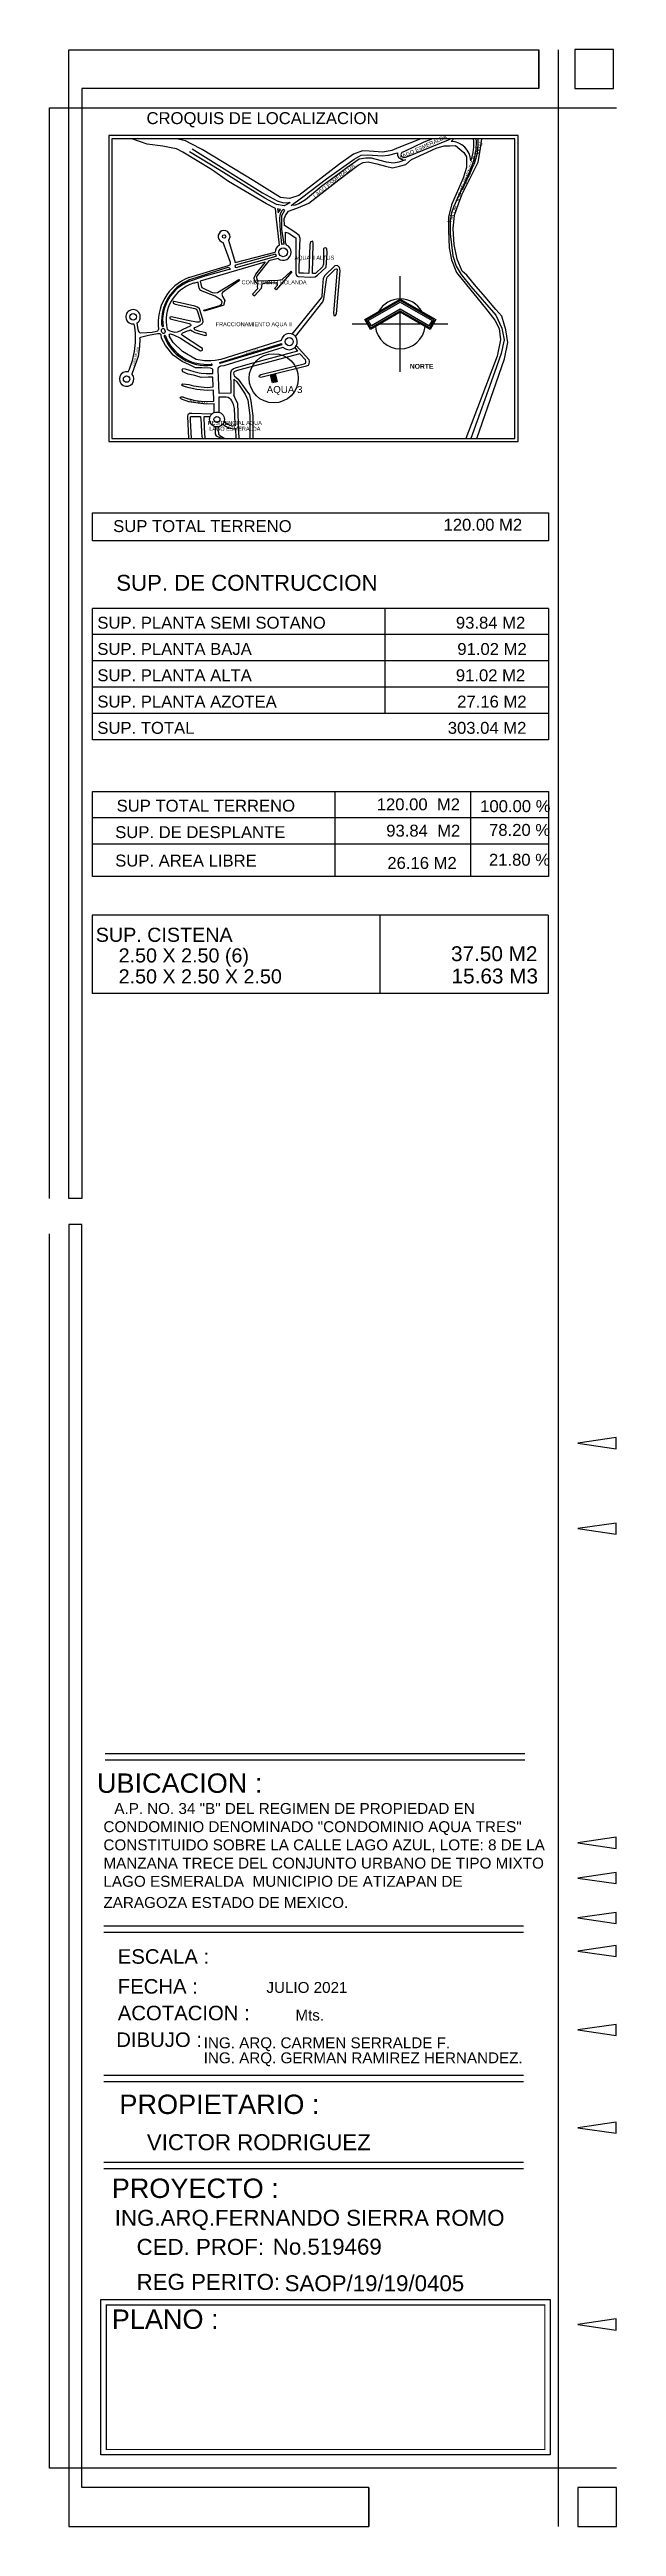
# Model space of a CAD drawing. Header units: metres. Extents: x -58 to 722, y -1100 to 345.
# Drawn here: x -58 to -45, y -57.5 to -0.8 of the extents above; entities that cross this region are included whole.
import ezdxf
from ezdxf.enums import TextEntityAlignment as Align

# ---------------------------------------------------------------- set-up
doc = ezdxf.new("R2010")
doc.units = ezdxf.units.M
doc.header["$MEASUREMENT"] = 0
doc.layers.add('A-MEMBRETE', color=123, linetype='Continuous')
doc.layers.add('NORTE', color=135, linetype='Continuous')
doc.styles.add('SWISS', font='SAS_____.pfb')

msp = doc.modelspace()

# ---------------------------------------------------------------- texts
at = {"layer": 'A-MEMBRETE', "style": 'SWISS'}
for s, height, p in [('CROQUIS DE LOCALIZACION', 0.27284, (-55.798, -2.483)), ('VICTOR RODRIGUEZ', 0.36515, (-55.79, -48.866))]:
    msp.add_text(s, height=height, dxfattribs=at).set_placement(p)
for s, height, rotation, p in [('LAGO ESMERALDA', 0.09095, 24.7635, (-49.993, -3.251)), ('LAGO ESMERALDA', 0.09095, 38.686, (-51.962, -4.147)), ('VIA DR. JORGE JIMENEZ CANTU', 0.09095, 68.2972, (-48.869, -4.738)), ('LAGO BALLEN', 0.04547, 75.4418, (-56.102, -8.008)), ('LAGO AZUL', 0.0455, 320.2395, (-55.196, -7.646)), ('LAGO AZUL', 0.0455, 19.1661, (-53.559, -7.756)), ('CALLE NEBULA', 0.04547, 352.511, (-54.861, -8.801))]:
    msp.add_text(s, height=height, rotation=rotation, dxfattribs=at).set_placement(p, align=Align.MIDDLE_LEFT)
for s, height, p in [('AQUA II ALTUS', 0.09095, (-52.41, -5.542)), ('CONDOMINIO HOLANDA', 0.09095, (-53.621, -6.105)), ('FRACCIONAMIENTO AQUA II', 0.09095, (-54.214, -7.065)), ('AQUA 3', 0.1598, (-53.045, -8.56)), ('RESIDENCIAL AQUA ', 0.09095, (-54.398, -9.324)), (' LAGO ESMERALDA', 0.09095, (-54.397, -9.457)), ('SUP TOTAL TERRENO', 0.27284, (-56.561, -11.686)), ('120.00 M2', 0.2728, (-48.995, -11.655)), ('SUP. DE CONTRUCCION ', 0.36379, (-56.491, -12.984)), ('SUP. PLANTA SEMI SOTANO', 0.27284, (-56.924, -13.898)), ('93.84 M2', 0.2728, (-48.712, -13.898)), ('SUP. PLANTA BAJA', 0.27284, (-56.924, -14.499)), ('91.02 M2', 0.2728, (-48.679, -14.499)), ('SUP. PLANTA ALTA', 0.27284, (-56.924, -15.101)), ('91.02 M2', 0.2728, (-48.713, -15.101)), ('SUP. PLANTA AZOTEA', 0.27284, (-56.924, -15.703)), ('27.16 M2', 0.2728, (-48.682, -15.703)), ('SUP. TOTAL', 0.2728, (-56.924, -16.305)), ('303.04 M2', 0.2728, (-48.898, -16.305)), ('SUP TOTAL TERRENO', 0.27284, (-56.482, -18.087)), ('120.00  M2', 0.2728, (-50.525, -18.056)), ('100.00 %%%', 0.2728, (-48.156, -18.097)), ('SUP. DE DESPLANTE', 0.27284, (-56.515, -18.692)), ('93.84  M2', 0.2728, (-50.307, -18.658)), ('78.20 %%%', 0.2728, (-47.952, -18.641)), ('SUP. AREA LIBRE', 0.27284, (-56.515, -19.343)), ('26.16 M2', 0.2728, (-50.282, -19.397)), ('21.80 %%%', 0.2728, (-47.955, -19.324)), ('SUP. CISTENA ', 0.32301, (-56.96, -21.042)), ('2.50 X 2.50 (6)', 0.32301, (-56.436, -21.514)), ('37.50 M2', 0.34, (-48.824, -21.475)), ('2.50 X 2.50 X 2.50 ', 0.32301, (-56.436, -21.994)), ('15.63 M3', 0.34, (-48.811, -21.986)), ('UBICACION :', 0.44382, (-56.934, -40.463)), ('ESCALA :', 0.3329, (-56.456, -44.432)), ('FECHA :', 0.3329, (-56.456, -45.116)), ('JULIO 2021', 0.249, (-53.052, -45.141)), ('ACOTACION :', 0.33286, (-56.456, -45.726)), ('Mts.', 0.249, (-52.388, -45.774)), ('DIBUJO :', 0.3329, (-56.491, -46.337)), ('ING. ARQ. CARMEN SERRALDE F.', 0.24896, (-54.487, -46.408)), ('ING. ARQ. GERMAN RAMIREZ HERNANDEZ.', 0.24896, (-54.487, -46.752)), ('PROPIETARIO :', 0.44382, (-56.419, -47.816)), ('PROYECTO :', 0.4438, (-56.594, -49.738)), ('ING.ARQ.FERNANDO SIERRA ROMO', 0.36515, (-56.525, -50.415)), ('CED. PROF:', 0.3651, (-56.025, -51.08)), ('No.519469', 0.3651, (-52.906, -51.076)), ('REG PERITO:', 0.36515, (-56.025, -51.881)), ('SAOP/19/19/0405', 0.36515, (-52.634, -51.913)), ('PLANO :', 0.4438, (-56.594, -52.735))]:
    msp.add_text(s, height=height, dxfattribs=at).set_placement(p, align=Align.MIDDLE_LEFT)
at = {"layer": 'A-MEMBRETE', "char_height": 0.25, "width": 9.96446, "attachment_point": 1, "style": 'SWISS'}
for s, insert in [('\\pxi-3,l4,qd,t4;A.P.^INO. 34 "B" DEL REGIMEN DE PROPIEDAD EN\\P\\pi0,l0,tz;CONDOMINIO DENOMINADO "CONDOMINIO AQUA TRES"\\PCONSTITUIDO SOBRE LA CALLE LAGO AZUL, LOTE: 8 DE LA \\PMANZANA TRECE DEL CONJUNTO URBANO DE TIPO MIXTO\\PLAGO ESMERALDA  MUNICIPIO DE ATIZAPAN DE', (-56.785, -40.919)), ('ZARAGOZA ESTADO DE MEXICO.', (-56.785, -43.071))]:
    msp.add_mtext(s, dxfattribs=dict(at, insert=insert))

# ---------------------------------------------------------------- blocks, each defined once
blk = doc.blocks.new('A$C134C6CE4')
at = {"layer": 'NORTE'}
h = blk.add_hatch(color=135, dxfattribs=at)
h.paths.add_polyline_path([(12.1, 45.3), (16.2, 38.2), (41.8, 53), (67.4, 38.3), (71.5, 45.3), (41.8, 62.5)])
h.paths.add_polyline_path([(41.8, 60.9), (69.7, 44.8), (66.9, 40.1), (41.8, 54.6), (16.7, 40.1), (13.9, 44.8)], flags=16)
at = {"layer": 'NORTE', "color": 135}
for p, q in [((41.8, 63.5), (41.8, 83.6)), ((10.8, 45.6), (41.8, 63.5)), ((15.8, 37), (10.8, 45.6)), ((12.1, 45.3), (41.8, 62.5)), ((16.2, 38.2), (12.1, 45.3)), ((13.9, 44.8), (41.8, 60.9)), ((16.7, 40.1), (13.9, 44.8)), ((41.8, 52), (15.8, 37)), ((41.8, 53), (16.2, 38.2)), ((41.8, 54.6), (16.7, 40.1)), ((41.8, 63.5), (72.8, 45.7)), ((41.8, 62.5), (71.5, 45.3)), ((41.8, 60.9), (69.7, 44.8)), ((66.9, 40.1), (41.8, 54.6)), ((67.4, 38.3), (41.8, 53)), ((41.8, 0), (41.8, 52)), ((67.8, 37), (41.8, 52)), ((69.7, 44.8), (66.9, 40.1)), ((71.5, 45.3), (67.4, 38.3)), ((72.8, 45.7), (67.8, 37)), ((0, 41.8), (13, 41.8)), ((24.1, 41.8), (59.4, 41.8)), ((70.5, 41.8), (83.2, 41.8))]:
    blk.add_line(p, q, dxfattribs=at)
for start, end in [(30.0372, 150.0372), (186.121, 353.9533)]:
    blk.add_arc((41.8, 41.8), 21.8, start, end, dxfattribs=at)
at = {"layer": 'NORTE', "color": 135, "ltscale": 0.5, "insert": (50.2, 7), "char_height": 4.219, "width": 14.844, "attachment_point": 1}
blk.add_mtext('\\fArial|b1|i0|c0|p34;NORTE', dxfattribs=at)
blk = doc.blocks.new('NORTE4')
at = {"layer": 'NORTE'}
blk.add_blockref('A$C134C6CE4', (-41.8, 0), dxfattribs=at)

# ---------------------------------------------------------------- hatches: boundary and pattern name
at = {"layer": 'A-MEMBRETE'}
h = msp.add_hatch(dxfattribs=at)
h.set_pattern_fill('ANSI31', color=256, scale=0.025)
h.set_pattern_definition([(45, (-77.011043, -4.8717788), (-0.0022097087, 0.0022097087), [])])
h.paths.add_polyline_path([(-52.959, -8.23), (-52.854, -8.202), (-52.809, -8.376), (-52.914, -8.403)])

# ---------------------------------------------------------------- linework, layer by layer
for p, q in [((-46.368, -0.78), (-46.368, -57.48)), ((-48.305, -3.312), (-48.427, -3.633)), ((-48.427, -3.633), (-48.769, -4.382)), ((-48.366, -3.536), (-48.569, -3.982)), ((-53.252, -6.249), (-53.254, -6.205)), ((-53.371, -6.376), (-53.252, -6.249)), ((-53.371, -6.376), (-53.326, -6.418)), ((-55.99, -7.196), (-56.014, -7.035)), ((-55.935, -7.368), (-55.957, -7.374)), ((-55.753, -7.32), (-55.935, -7.368)), ((-55.931, -7.263), (-55.79, -7.252)), ((-55.79, -7.252), (-55.665, -7.243)), ((-55.543, -7.288), (-55.753, -7.32)), ((-55.665, -7.243), (-55.567, -7.222)), ((-55.567, -7.222), (-55.536, -7.215)), ((-55.508, -7.283), (-55.543, -7.288)), ((-55.536, -7.215), (-55.522, -7.182)), ((-55.482, -7.288), (-55.508, -7.283)), ((-55.466, -7.304), (-55.482, -7.288)), ((-55.455, -7.38), (-55.466, -7.304)), ((-55.989, -7.803), (-56.123, -8.182)), ((-55.958, -7.576), (-55.989, -7.803)), ((-55.951, -7.398), (-55.958, -7.576)), ((-55.957, -7.374), (-55.951, -7.398)), ((-55.365, -7.553), (-55.455, -7.38)), ((-55.189, -7.77), (-55.365, -7.553)), ((-54.985, -7.915), (-55.189, -7.77)), ((-54.816, -7.995), (-54.985, -7.915)), ((-56.123, -8.182), (-56.132, -8.206)), ((-54.989, -8.459), (-54.983, -8.438)), ((-54.961, -8.485), (-54.989, -8.459)), ((-54.983, -8.438), (-54.964, -8.427)), ((-54.982, -8.111), (-54.964, -8.08)), ((-54.967, -8.154), (-54.982, -8.111)), ((-54.842, -8.211), (-54.967, -8.154)), ((-54.964, -8.08), (-54.909, -8.085)), ((-54.964, -8.427), (-54.827, -8.442)), ((-54.82, -8.517), (-54.961, -8.485)), ((-54.909, -8.085), (-54.717, -8.148)), ((-54.693, -8.239), (-54.842, -8.211)), ((-54.827, -8.442), (-54.721, -8.474)), ((-54.677, -8.06), (-54.816, -7.995)), ((-54.721, -8.474), (-54.543, -8.497)), ((-54.717, -8.148), (-54.595, -8.178)), ((-54.547, -8.284), (-54.693, -8.239)), ((-54.524, -8.065), (-54.677, -8.06)), ((-54.595, -8.178), (-54.549, -8.184)), ((-54.549, -8.184), (-54.429, -8.189)), ((-54.388, -8.279), (-54.547, -8.284)), ((-54.543, -8.497), (-54.411, -8.515)), ((-54.333, -8.072), (-54.524, -8.065)), ((-54.429, -8.189), (-54.279, -8.194)), ((-54.411, -8.515), (-54.27, -8.501)), ((-54.276, -8.276), (-54.388, -8.279)), ((-54.295, -8.086), (-54.333, -8.072)), ((-54.276, -8.103), (-54.295, -8.086)), ((-54.279, -8.194), (-54.276, -8.103)), ((-54.27, -8.501), (-54.276, -8.276)), ((-55.025, -8.75), (-55.021, -8.735)), ((-54.998, -8.781), (-55.025, -8.75)), ((-55.021, -8.735), (-55, -8.725)), ((-55, -8.725), (-54.963, -8.729)), ((-54.826, -8.844), (-54.998, -8.781)), ((-54.963, -8.729), (-54.91, -8.752)), ((-54.91, -8.752), (-54.68, -8.812)), ((-54.612, -8.87), (-54.826, -8.844)), ((-54.646, -8.557), (-54.82, -8.517)), ((-54.68, -8.812), (-54.476, -8.834)), ((-54.412, -8.579), (-54.646, -8.557)), ((-54.431, -8.893), (-54.612, -8.87)), ((-54.476, -8.834), (-54.253, -8.828)), ((-54.252, -8.889), (-54.431, -8.893)), ((-54.261, -8.574), (-54.412, -8.579)), ((-54.253, -8.828), (-54.261, -8.574)), ((-54.25, -9.012), (-54.252, -8.889)), ((-54.248, -9.087), (-54.25, -9.012)), ((-54.132, -9.083), (-54.132, -8.729)), ((-54.132, -8.729), (-53.973, -8.729)), ((-53.973, -8.729), (-53.924, -8.732)), ((-53.924, -8.732), (-53.901, -8.755)), ((-53.901, -8.755), (-53.878, -8.777)), ((-53.878, -8.777), (-53.852, -8.818)), ((-53.852, -8.818), (-53.824, -8.871)), ((-53.824, -8.871), (-53.808, -8.934)), ((-53.808, -8.934), (-53.793, -8.99)), ((-53.774, -8.745), (-53.8, -8.688)), ((-53.793, -8.99), (-53.772, -9.34)), ((-53.708, -8.887), (-53.774, -8.745)), ((-53.701, -9.078), (-53.708, -8.887)), ((-54.849, -9.141), (-54.863, -9.173)), ((-54.863, -9.173), (-54.84, -9.678)), ((-54.816, -9.109), (-54.849, -9.141)), ((-54.759, -9.111), (-54.816, -9.109)), ((-54.794, -9.196), (-54.787, -9.188)), ((-54.793, -9.261), (-54.794, -9.196)), ((-54.786, -9.398), (-54.793, -9.261)), ((-54.787, -9.188), (-54.775, -9.175)), ((-54.771, -9.678), (-54.786, -9.398)), ((-54.775, -9.175), (-54.561, -9.179)), ((-54.306, -9.125), (-54.759, -9.111)), ((-54.561, -9.179), (-54.549, -9.34)), ((-54.549, -9.34), (-54.542, -9.558)), ((-54.542, -9.558), (-54.525, -9.678)), ((-54.345, -9.187), (-54.483, -9.186)), ((-54.483, -9.186), (-54.475, -9.432)), ((-54.475, -9.432), (-54.461, -9.678)), ((-54.223, -9.412), (-54.224, -9.584)), ((-54.224, -9.584), (-54.2, -9.623)), ((-54.2, -9.623), (-54.158, -9.641)), ((-54.159, -9.414), (-54.163, -9.486)), ((-54.163, -9.486), (-54.151, -9.553)), ((-54.151, -9.553), (-54.146, -9.585)), ((-54.146, -9.585), (-54.121, -9.611)), ((-54.121, -9.611), (-54.001, -9.678)), ((-54.052, -9.353), (-53.989, -9.397)), ((-53.972, -9.33), (-54.022, -9.299)), ((-53.989, -9.397), (-53.938, -9.432)), ((-53.932, -9.354), (-53.972, -9.33)), ((-53.938, -9.432), (-53.881, -9.444)), ((-53.887, -9.382), (-53.932, -9.354)), ((-53.821, -9.398), (-53.887, -9.382)), ((-53.881, -9.444), (-53.792, -9.462)), ((-53.768, -9.394), (-53.821, -9.398)), ((-53.792, -9.462), (-53.759, -9.455)), ((-53.772, -9.34), (-53.768, -9.394)), ((-53.759, -9.455), (-53.755, -9.678)), ((-53.69, -9.368), (-53.701, -9.078)), ((-53.678, -9.678), (-53.69, -9.368)), ((-54.158, -9.641), (-54.096, -9.669)), ((-54.096, -9.669), (-54.075, -9.678)), ((-46.588, -12.023), (-57.034, -12.023)), ((-46.588, -13.569), (-57.034, -13.569)), ((-50.335, -15.976), (-50.335, -13.569)), ((-46.588, -14.17), (-57.034, -14.17)), ((-46.588, -14.772), (-57.034, -14.772)), ((-46.588, -15.374), (-57.034, -15.374)), ((-46.588, -15.976), (-57.034, -15.976)), ((-46.588, -16.577), (-57.034, -16.577)), ((-51.479, -19.705), (-51.479, -17.763)), ((-48.369, -19.705), (-48.369, -17.763)), ((-46.588, -18.365), (-57.034, -18.365)), ((-46.588, -18.967), (-57.034, -18.967)), ((-46.599, -20.595), (-57.045, -20.595)), ((-57.045, -20.595), (-57.045, -22.388)), ((-46.599, -20.595), (-46.599, -22.388)), ((-46.599, -22.388), (-57.045, -22.388)), ((-58.02, -56.146), (-58.02, -27.885)), ((-47.13, -39.793), (-56.743, -39.793)), ((-47.13, -39.939), (-56.743, -39.939)), ((-47.16, -43.739), (-56.772, -43.739)), ((-47.16, -43.885), (-56.772, -43.885)), ((-47.16, -47.155), (-56.772, -47.155)), ((-47.16, -47.301), (-56.772, -47.301)), ((-47.16, -49.149), (-56.772, -49.149)), ((-47.16, -49.295), (-56.772, -49.295)), ((-45.034, -56.146), (-58.02, -56.146))]:
    msp.add_line(p, q, dxfattribs=at)
for points in [[(-46.813, -1.67), (-46.813, -0.78), (-46.813, -1.67), (-57.278, -1.67), (-57.278, -27.08), (-57.575, -27.08), (-57.575, -0.78), (-46.813, -0.78)], [(-58.02, -27.08), (-58.02, -2.114), (-45.034, -2.114)], [(-52.753, -5.253), (-52.825, -4.594), (-52.844, -4.412), (-53.052, -4.31), (-53.918, -3.794), (-54.312, -3.521), (-54.966, -3.129), (-55.112, -3.048), (-55.236, -3.025), (-55.422, -2.99), (-55.785, -2.943), (-56.134, -2.818)], [(-49.517, -2.818), (-50.018, -3.016), (-50.177, -3.089), (-50.387, -3.122), (-50.702, -3.105), (-50.849, -3.097), (-51.058, -3.17), (-51.399, -3.413), (-52.309, -4.115), (-52.521, -4.183), (-52.732, -4.167), (-53.337, -3.785), (-54.526, -3.068), (-54.775, -2.936), (-54.905, -2.867), (-55.043, -2.833), (-55.107, -2.818)], [(-49.891, -3.107), (-49.948, -3.134), (-49.97, -3.179), (-49.955, -3.221), (-49.927, -3.242), (-49.89, -3.247), (-49.834, -3.231), (-48.881, -2.846), (-48.839, -2.818)], [(-49.251, -2.818), (-49.445, -2.894), (-49.891, -3.107)], [(-48.232, -9.678), (-47.596, -7.859), (-47.526, -7.483), (-47.565, -7.19), (-47.605, -7.06), (-47.661, -6.88), (-47.797, -6.724), (-48.041, -6.439), (-48.244, -6.201), (-48.463, -5.945), (-48.567, -5.85), (-48.683, -5.574), (-48.754, -5.241), (-48.775, -4.881), (-48.744, -4.568), (-48.653, -4.312), (-48.578, -4.1), (-48.44, -3.827), (-48.202, -3.358), (-48.159, -3.087), (-48.117, -2.818)], [(-54.755, -3.049), (-53.139, -4.057), (-52.804, -4.242), (-52.658, -4.288), (-52.549, -4.281), (-52.507, -4.278), (-52.585, -4.322), (-52.645, -4.356), (-52.821, -4.325), (-53.091, -4.178), (-54.132, -3.528), (-54.812, -3.121)], [(-52.589, -5.251), (-52.613, -5.19), (-52.615, -5.039), (-52.617, -4.957), (-52.537, -4.981), (-52.451, -5.039), (-52.379, -5.086), (-52.379, -5.248), (-52.379, -5.906), (-52.362, -5.947), (-52.326, -5.974), (-52.042, -5.986), (-51.934, -5.976), (-51.884, -5.945), (-51.684, -5.758), (-51.662, -5.431), (-51.668, -5.328), (-51.695, -5.315), (-51.727, -5.321), (-51.743, -5.339), (-51.747, -5.691), (-51.766, -5.748), (-51.929, -5.902), (-51.996, -5.906), (-51.981, -5.207), (-51.989, -5.166), (-52.042, -5.177), (-52.06, -5.249), (-52.079, -5.9), (-52.2, -5.896), (-52.305, -5.893), (-52.292, -5.444), (-52.282, -5.102), (-52.3, -5.034), (-52.404, -4.955), (-52.641, -4.806), (-52.646, -4.655), (-52.616, -4.574), (-52.548, -4.473), (-52.352, -4.41), (-52.08, -4.296), (-51.391, -3.761), (-50.951, -3.422), (-50.833, -3.362), (-50.723, -3.35), (-50.522, -3.395), (-50.324, -3.444), (-50.161, -3.484), (-50.001, -3.444), (-49.858, -3.408), (-49.726, -3.297), (-49.161, -3.034), (-48.978, -2.979), (-48.848, -2.977), (-48.723, -2.974), (-48.623, -3.057), (-48.529, -3.134), (-48.47, -3.235), (-48.47, -3.355), (-48.47, -3.475), (-48.544, -3.723), (-48.81, -4.33), (-48.881, -4.614), (-48.883, -4.911), (-48.865, -5.318), (-48.812, -5.594), (-48.698, -5.881), (-48.571, -6.042), (-48.033, -6.696), (-47.817, -6.97), (-47.72, -7.164), (-47.688, -7.421), (-47.768, -7.796), (-48.485, -9.678)], [(-52.485, -4.344), (-52.248, -4.174), (-51.679, -3.739), (-51.045, -3.283), (-50.884, -3.196), (-50.73, -3.188), (-50.403, -3.209), (-50.253, -3.193), (-50.051, -3.143), (-50.047, -3.202), (-50.02, -3.254), (-49.963, -3.288), (-49.904, -3.308), (-49.87, -3.304), (-50.018, -3.358), (-50.142, -3.374), (-50.303, -3.355), (-50.445, -3.314), (-50.645, -3.263), (-50.777, -3.26), (-50.926, -3.286), (-51.212, -3.481), (-51.424, -3.641), (-51.783, -3.907), (-52.153, -4.22), (-52.312, -4.308), (-52.393, -4.336), (-52.485, -4.344)], [(-52.797, -4.42), (-52.781, -4.518), (-52.732, -4.44), (-52.772, -4.434), (-52.797, -4.42)], [(-52.646, -5.234), (-52.696, -4.886), (-52.696, -4.723), (-52.696, -4.579), (-52.633, -4.452), (-52.666, -4.435), (-52.695, -4.465), (-52.734, -4.535), (-52.754, -4.632), (-52.741, -4.825), (-52.707, -5.237)], [(-48.769, -4.382), (-48.815, -4.516), (-48.842, -4.689), (-48.847, -4.993), (-48.779, -5.499), (-48.708, -5.737), (-48.594, -5.926), (-48.373, -6.198), (-47.796, -6.858), (-47.661, -7.156), (-47.609, -7.421), (-47.675, -7.734), (-47.83, -8.167), (-48.369, -9.678)], [(-54.829, -5.993), (-53.922, -5.719), (-53.873, -5.694), (-53.873, -5.654), (-54.039, -5.191)], [(-53.254, -6.205), (-53.247, -6.145), (-53.29, -6.108), (-53.323, -6.056), (-53.331, -6), (-53.297, -5.922), (-53.083, -5.655), (-53.077, -5.647), (-53.088, -5.641), (-54.567, -6.076), (-54.548, -6.175), (-54.529, -6.22), (-54.296, -6.342), (-54.243, -6.349), (-54.171, -6.337), (-53.685, -6.041), (-53.67, -6.065), (-54.055, -6.341), (-54.074, -6.375), (-54.058, -6.428), (-54.002, -6.518), (-54.037, -6.635), (-54.099, -6.654), (-54.477, -6.765), (-54.484, -6.743), (-54.115, -6.634), (-54.075, -6.596), (-54.065, -6.548), (-54.088, -6.51), (-54.225, -6.422), (-54.563, -6.289), (-54.59, -6.24), (-54.604, -6.164), (-54.615, -6.105), (-54.699, -6.121), (-54.72, -6.127)], [(-53.918, -5.138), (-53.764, -5.653), (-52.853, -5.417)], [(-52.847, -5.464), (-53.758, -5.709), (-53.776, -5.735), (-53.764, -5.762), (-53.744, -5.769), (-52.829, -5.507)], [(-52.781, -5.562), (-52.994, -5.614), (-53.26, -5.951), (-53.276, -5.991), (-53.273, -6.043), (-53.248, -6.073), (-52.78, -6.055), (-52.691, -6.042), (-52.487, -5.847), (-52.467, -5.867), (-52.832, -6.277), (-52.866, -6.247), (-52.799, -6.172), (-52.801, -6.138), (-52.83, -6.12), (-52.927, -6.121), (-53.087, -6.123), (-53.155, -6.148), (-53.161, -6.19), (-53.169, -6.247), (-53.323, -6.414)], [(-54.812, -6.082), (-54.455, -5.956), (-53.924, -5.813), (-53.874, -5.803), (-53.897, -5.779), (-53.939, -5.769), (-54.817, -6.048)], [(-52.388, -7.343), (-51.763, -6.554), (-51.734, -6.481), (-51.679, -6.049), (-51.658, -5.99), (-51.545, -5.869), (-51.474, -5.803), (-51.449, -5.795), (-51.435, -5.807), (-51.514, -6.8), (-51.51, -6.868), (-51.478, -6.874), (-51.45, -6.823), (-51.359, -5.844), (-51.375, -5.768), (-51.42, -5.722), (-51.487, -5.73), (-51.714, -5.95), (-51.754, -6.018), (-51.774, -6.29), (-51.785, -6.44), (-51.827, -6.498), (-52.466, -7.289)], [(-52.712, -7.434), (-54.092, -7.871), (-54.223, -7.894), (-54.315, -7.905), (-54.472, -7.903), (-54.657, -7.871), (-54.977, -7.692), (-55.189, -7.48), (-55.269, -7.344), (-55.275, -7.306), (-55.277, -7.29), (-55.251, -7.287), (-55.178, -7.307), (-55.018, -7.381), (-54.757, -7.548), (-54.558, -7.676), (-54.531, -7.665), (-54.514, -7.658), (-54.519, -7.624), (-54.553, -7.6), (-54.972, -7.326), (-55, -7.302), (-54.987, -7.286), (-54.963, -7.258), (-54.856, -7.219), (-54.819, -7.205), (-54.792, -7.195), (-54.76, -7.213), (-54.689, -7.252), (-54.455, -7.323), (-54.425, -7.317), (-54.431, -7.285), (-54.435, -7.264), (-54.576, -7.233), (-54.688, -7.19), (-54.703, -7.164), (-54.69, -7.142), (-54.627, -7.117), (-54.525, -7.055), (-54.5, -7.013), (-54.505, -6.957), (-54.583, -6.714), (-54.627, -6.676), (-54.693, -6.648), (-55.164, -6.542), (-55.191, -6.542), (-55.19, -6.563), (-55.189, -6.582), (-55.139, -6.602), (-54.69, -6.705), (-54.659, -6.722), (-54.641, -6.748), (-54.57, -6.964), (-54.576, -7.008), (-54.596, -7.019), (-54.653, -7.019), (-54.849, -6.981), (-55.237, -6.893), (-55.263, -6.901), (-55.267, -6.92), (-55.255, -6.943), (-54.818, -7.047), (-54.789, -7.065), (-54.786, -7.092), (-54.8, -7.111), (-54.968, -7.189), (-55.036, -7.22), (-55.097, -7.248), (-55.148, -7.252), (-55.254, -7.224), (-55.326, -7.182)], [(-55.451, -7.073), (-55.444, -7.103), (-55.43, -7.116), (-55.419, -7.114)], [(-53.868, -8.639), (-54.133, -8.652), (-54.159, -8.1), (-54.146, -8.045), (-54.103, -8.019), (-54.02, -8.007), (-52.666, -7.587)], [(-52.7, -7.533), (-54.116, -7.962), (-54.122, -7.943), (-52.709, -7.505)], [(-52.403, -7.598), (-52.34, -7.684), (-53.475, -7.989), (-53.769, -8.068), (-53.809, -8.087), (-53.856, -8.134), (-53.871, -8.183), (-53.869, -8.501), (-53.868, -8.639)], [(-52.368, -7.552), (-52.079, -7.871), (-52.069, -7.92), (-52.079, -7.976), (-52.097, -8.007), (-52.162, -8.032), (-52.843, -8.199), (-53.179, -8.285), (-53.211, -8.276), (-53.214, -8.261), (-53.209, -8.237), (-53.177, -8.218), (-52.184, -7.973), (-52.157, -7.954), (-52.15, -7.936), (-52.15, -7.913), (-52.159, -7.883), (-52.284, -7.742), (-53.69, -8.115), (-53.74, -8.135), (-53.792, -8.157), (-53.802, -8.185), (-53.795, -8.219), (-53.788, -8.248), (-53.699, -8.32), (-53.523, -8.566), (-53.441, -8.682), (-53.405, -8.823), (-53.36, -9.161), (-53.362, -9.523), (-53.363, -9.678)], [(-53.797, -8.326), (-53.8, -8.688)], [(-53.797, -8.326), (-53.732, -8.384), (-53.663, -8.484), (-53.537, -8.664), (-53.478, -8.805), (-53.432, -9.152), (-53.43, -9.678)], [(-57.034, -12.023), (-57.034, -11.379), (-46.588, -11.379), (-46.588, -12.023)], [(-57.034, -16.577), (-57.034, -13.569)], [(-46.588, -13.569), (-46.588, -16.577)], [(-50.453, -20.595), (-50.453, -22.388)], [(-50.703, -56.591), (-50.703, -57.48), (-50.703, -56.591), (-57.278, -56.591), (-57.278, -27.673), (-57.575, -27.673), (-57.575, -57.48), (-50.703, -57.48)]]:
    msp.add_lwpolyline(points, dxfattribs=at)
for points in [[(-45.991, -1.666), (-45.102, -1.666), (-45.102, -0.776), (-45.991, -0.776)], [(-56.664, -9.751), (-47.289, -9.751), (-47.289, -2.746), (-56.664, -2.746)], [(-56.592, -9.678), (-47.361, -9.678), (-47.361, -2.818), (-56.592, -2.818)], [(-52.959, -8.23), (-52.854, -8.202), (-52.809, -8.376), (-52.914, -8.403)], [(-57.034, -17.763), (-46.588, -17.763), (-46.588, -19.705), (-57.034, -19.705)], [(-45.923, -32.681), (-45.038, -32.807), (-45.038, -32.554)], [(-45.923, -34.636), (-45.038, -34.763), (-45.038, -34.51)], [(-45.923, -41.83), (-45.038, -41.957), (-45.038, -41.704)], [(-45.923, -42.637), (-45.038, -42.764), (-45.038, -42.511)], [(-45.923, -43.55), (-45.038, -43.677), (-45.038, -43.424)], [(-45.923, -44.308), (-45.038, -44.435), (-45.038, -44.182)], [(-45.923, -46.114), (-45.038, -46.241), (-45.038, -45.988)], [(-45.923, -48.351), (-45.038, -48.477), (-45.038, -48.224)], [(-46.553, -55.844), (-56.843, -55.844), (-56.843, -52.288), (-46.553, -52.288), (-46.553, -55.844)], [(-45.923, -52.857), (-45.038, -52.983), (-45.038, -52.73)], [(-45.923, -57.48), (-45.034, -57.48), (-45.034, -56.591), (-45.923, -56.591)]]:
    msp.add_lwpolyline(points, close=True, dxfattribs=at)
at = {"layer": 'A-MEMBRETE', "const_width": 0.0265}
msp.add_lwpolyline([(-46.677, -55.72), (-56.718, -55.72), (-56.718, -52.412), (-46.677, -52.412), (-46.677, -55.72)], close=True, dxfattribs=at)
at = {"layer": 'A-MEMBRETE'}
for centre, radius in [((-54.021, -5.056), 0.0381), ((-52.669, -5.417), 0.101), ((-56.105, -6.895), 0.0741), ((-52.529, -7.463), 0.0924), ((-52.884, -8.303), 0.563), ((-56.253, -8.32), 0.0741), ((-54.184, -9.245), 0.171), ((-54.184, -9.245), 0.0687)]:
    msp.add_circle(centre, radius, dxfattribs=at)
for centre, radius, start, end in [((-48.892, -2.767), 0.135, 303.2801, 337.856), ((-49.527, -2.922), 1.226, 340.9613, 4.8615), ((-49.531, -2.915), 1.289, 342.0443, 4.3076), ((-49.393, -2.849), 1.191, 358.1703, 1.4903), ((-48.837, -3.35), 0.47, 3.4363, 87.5514), ((-49.379, -2.935), 1.178, 329.3527, 2.3453), ((-54.021, -5.056), 0.136, 320.529, 262.2095), ((-52.669, -5.417), 0.184, 117.1194, 180), ((-52.669, -5.417), 0.184, 194.8184, 209.5145), ((-52.669, -5.417), 0.184, 232.359, 64.286), ((-52.669, -5.417), 0.184, 82.7957, 101.7767), ((-54.418, -7.029), 1.114, 111.6514, 187.873), ((-54.416, -7.005), 1.038, 112.7731, 183.7657), ((-54.468, -6.979), 0.961, 110.9971, 188.1332), ((-54.461, -6.977), 0.889, 106.9583, 193.3223), ((-56.105, -6.895), 0.166, 303.1454, 279.3473), ((-57.898, -7.389), 1.849, 335.4429, 10.2656), ((-55.922, -7.196), 0.0679, 177.4683, 262.0011), ((-55.378, -7.339), 0.0155, 23.7803, 200.4372), ((-54.433, -6.984), 1.025, 200.59, 276.9315), ((-54.427, -6.984), 1, 200.4043, 276.452), ((-52.529, -7.463), 0.185, 222.3202, 170.9688), ((-52.529, -7.463), 0.185, 193.2872, 202.2944), ((-56.253, -8.32), 0.166, 77.1943, 43.3211), ((-54.308, -7.989), 0.0129, 263.463, 121.2697)]:
    msp.add_arc(centre, radius, start, end, dxfattribs=at)
msp.add_ellipse((-55.415, -7.219), major_axis=(-0.0129, 0.0556), ratio=0.707328, start_param=-3.141592653589793, end_param=3.141592653589793, dxfattribs=at)

# ---------------------------------------------------------------- block references
at = {"layer": 'A-MEMBRETE', "xscale": 0.02625626478956535, "yscale": 0.02625626478956535, "zscale": 0.02625626478956535, "rotation": 359.9628341487642}
msp.add_blockref('NORTE4', (-49.988, -8.156), dxfattribs=at)

msp.set_redraw_order([(e.dxf.handle, doc.entitydb.next_handle()) for e in msp.query("TEXT MTEXT ATTDEF DIMENSION ARC_DIMENSION")])  # texts and dimensions are drawn at this point

doc.saveas('drawing.dxf')
